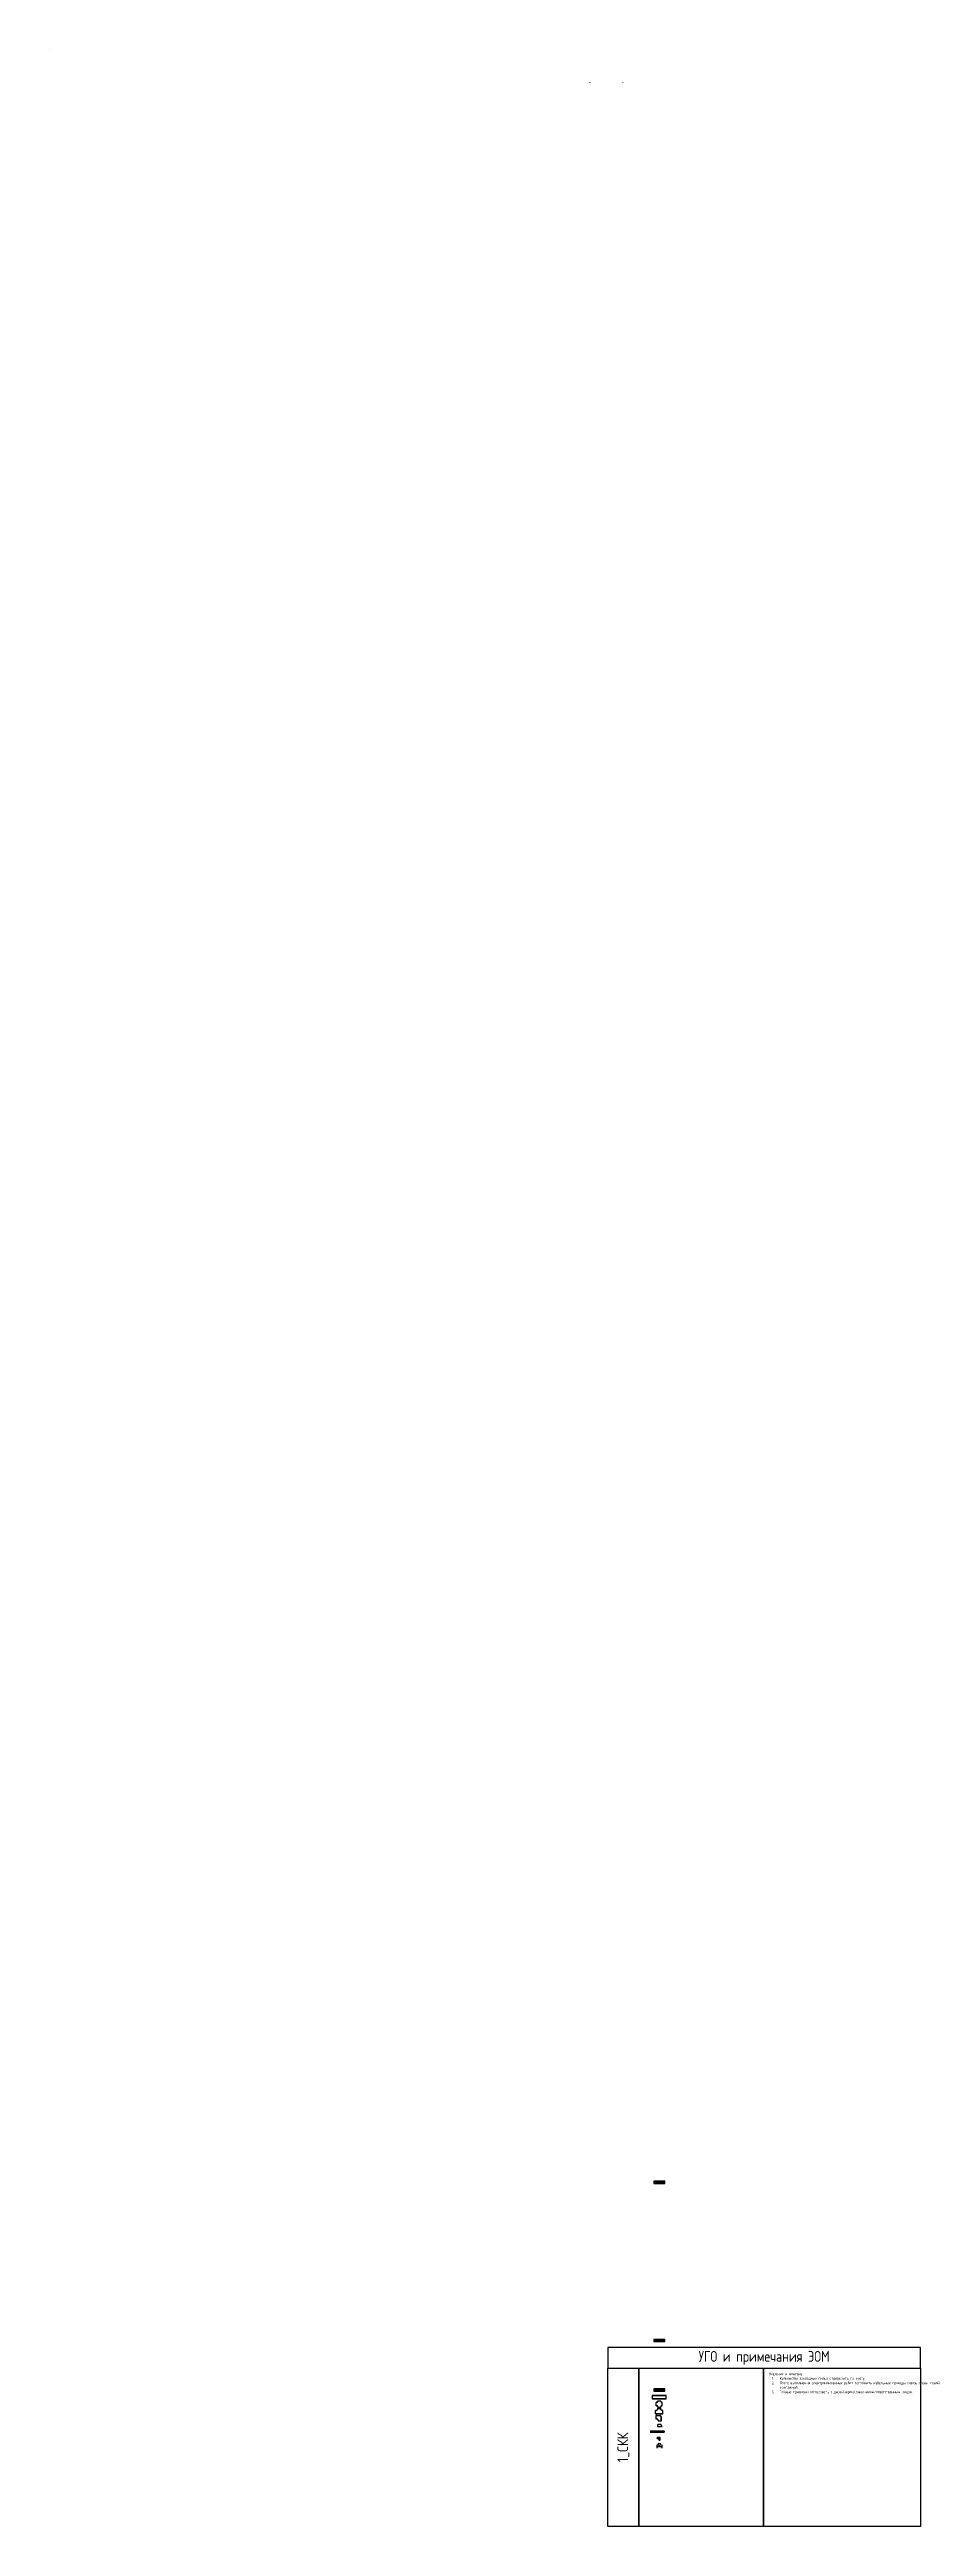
# Model space of a CAD drawing. Header units: millimetres. Extents: x -319117 to 390055, y -324103 to 270462.
# Drawn here: x -266797 to -186103, y 40988 to 270462 of the extents above; entities that cross this region are included whole.
import ezdxf

# ---------------------------------------------------------------- set-up
doc = ezdxf.new("R2010")
doc.units = ezdxf.units.MM
for name, color, linetype in [('0_UNC_0 СКК. Оборудование', 1, 'Continuous'), ('0_UNC_0 Щит', 1, 'Continuous'), ('0_UNC_1 СКК. Оборудование', 1, 'Continuous'), ('electricity', 7, 'Continuous')]:
    doc.layers.add(name, color=color, linetype=linetype)
doc.layers.add('socket', color=162, linetype='Continuous', lineweight=15)
doc.styles.add('Unecom', font='GOST2304A.ttf', dxfattribs={"height": 2.5})

msp = doc.modelspace()

# ---------------------------------------------------------------- texts
at = {"style": 'Unecom'}
for s, insert, char_height, width, attachment_point in [('\\pxqc;УГО и примечания ЭОМ', (-200587, 56607), 1000, 28967.54, 5), ('\\pxi-3,l3,sm1,t3;Указания к монтажу:\\P\\pl4,t4;1.^IКоличество закладных гильз определить по месту.\\P2.^IПосле выполнения электромонтажных работ заполнить кабельные проходы сквозь стены пеной монтажной.\\P3.^IТочные привязки согласовать с дизайнером/заказчиком/ответственным лицом.', (-200140, 55251), 250, 13510.6, 1)]:
    msp.add_mtext(s, dxfattribs=dict(at, insert=insert, char_height=char_height, width=width, attachment_point=attachment_point))
at = {"insert": (-213637, 48315), "char_height": 1000, "width": 14654.18, "attachment_point": 5, "rotation": 90, "style": 'Unecom'}
msp.add_mtext('1_СКК', dxfattribs=at)

# ---------------------------------------------------------------- blocks, each defined once
blk = doc.blocks.new('ЩС-65')
h = blk.add_hatch(color=1)
h.dxf.hatch_style = 1
h.paths.add_polyline_path([(1014, 0), (1014, 101), (0, 101), (0, 0)])
at = {"color": 1}
for points in [[(0, 101), (0, -101), (1014, -101), (1014, 101), (0, 101)], [(0, 0), (1014, 0)]]:
    blk.add_lwpolyline(points, dxfattribs=at)
blk = doc.blocks.new('*U90')
at = {"color": 6}
for p, q in [((-2, 2), (-2, -2)), ((-2, 0), (4, 0)), ((4, 2), (4, -2))]:
    blk.add_line(p, q, dxfattribs=at)
blk.add_circle((1, 2.5), 1.5, dxfattribs=at)
blk = doc.blocks.new('*U89')
at = {"color": 0, "linetype": 'ByBlock', "lineweight": -2}
for p, q in [((-130, 430), (-100, 430)), ((-130, 430), (-130, 420)), ((-100, 430), (-130, 430)), ((-100, 420), (-130, 420)), ((-130, 419), (-130, 420)), ((-130, 419), (-130, 419)), ((-130, 141), (-130, 419)), ((-130, 141), (-130, 140)), ((-130, 141), (-130, 141)), ((-130, 140), (-100, 140)), ((-130, 130), (-130, 140)), ((-100, 130), (-130, 130)), ((-100, 130), (-130, 130)), ((10, 560), (0, 560)), ((0, 530), (0, 560)), ((0, 530), (0, 560)), ((0, 30), (0, 0)), ((10, 0), (0, 0)), ((10, 560), (11, 560)), ((10, 560), (10, 530)), ((10, 30), (10, 0)), ((11, 0), (10, 0)), ((289, 560), (11, 560)), ((11, 560), (11, 560)), ((11, 0), (11, 0)), ((11, 0), (289, 0)), ((290, 560), (289, 560)), ((289, 560), (289, 560)), ((289, 0), (290, 0)), ((289, 0), (291, 0)), ((290, 560), (290, 530)), ((300, 560), (290, 560)), ((290, 30), (290, 0)), ((300, 0), (290, 0)), ((300, 530), (300, 560)), ((300, 530), (300, 560)), ((300, 0), (300, 30)), ((300, 30), (300, 0)), ((430, 430), (400, 430)), ((400, 430), (430, 430)), ((400, 420), (430, 420)), ((430, 140), (400, 140)), ((400, 130), (430, 130)), ((400, 130), (430, 130)), ((430, 430), (430, 420)), ((430, 419), (430, 420)), ((430, 419), (430, 419)), ((430, 141), (430, 419)), ((430, 141), (430, 140)), ((430, 141), (430, 141)), ((430, 130), (430, 140))]:
    blk.add_line(p, q, dxfattribs=at)
for centre in [(-115, 280), (150, 545), (150, 15), (415, 280)]:
    blk.add_circle(centre, 3.5, dxfattribs=at)
for centre, radius, start, end in [((-100, 530), 100, 270, 360), ((-100, 530), 110, 270, 360), ((-100, 30), 110, 0, 90), ((-100, 30), 100, 0, 90), ((400, 530), 110, 180, 270), ((400, 30), 110, 90, 180), ((400, 530), 100, 180, 270), ((400, 30), 100, 90, 180)]:
    blk.add_arc(centre, radius, start, end, dxfattribs=at)
blk = doc.blocks.new('*U93')
at = {"color": 0, "linetype": 'Continuous', "lineweight": 25}
for p, q in [((0, 0), (0, 690)), ((0, 690), (300, 690)), ((0, 0), (300, 0)), ((15, 5), (15, 690)), ((285, 685), (285, 645)), ((285, 5), (285, 45)), ((300, 645), (300, 690)), ((300, 45), (300, 0)), ((495, 495), (450, 495)), ((490, 480), (450, 480)), ((490, 210), (450, 210)), ((495, 195), (450, 195)), ((495, 195), (495, 495))]:
    blk.add_line(p, q, dxfattribs=at)
for centre in [(150, 680), (150, 10), (485, 345)]:
    blk.add_circle(centre, 3.5, dxfattribs=at)
for centre, radius, start, end in [((10, 685), 5, 0, 90), ((10, 5), 5, 270, 0), ((290, 685), 5, 90, 180), ((345, 649), 60.4, 184.15945, 194.983), ((345, 41), 60.4, 165.017, 175.84055), ((290, 5), 5, 180, 270), ((345, 649), 60.4, 194.983, 203.81511), ((345, 41), 60.4, 156.18489, 165.017), ((-82, 482), 398, 17.70801, 21.00931), ((-82, 208), 398, 338.99069, 342.29199), ((285, 108), 404, 69.02673, 72.30281), ((285, 582), 404, 287.69719, 290.97327), ((454, 540), 60.4, 246.18489, 255.017), ((454, 150), 60.4, 104.983, 113.81511), ((454, 540), 60.4, 255.017, 265.84055), ((454, 150), 60.4, 94.15945, 104.983)]:
    blk.add_arc(centre, radius, start, end, dxfattribs=at)
at = {"color": 0}
for centre, radius, start, end in [((450, 645), 158, 195.28436, 254.66717), ((450, 45), 158, 105.33283, 164.71564), ((450, 645), 150, 180.07146, 269.92854), ((450, 45), 150, 90.07146, 179.92854), ((490, 485), 5, 270, 0), ((490, 205), 5, 0, 90)]:
    blk.add_arc(centre, radius, start, end, dxfattribs=at)
blk = doc.blocks.new('*U49')
at = {"color": 0}
for p, q in [((-300, 0), (-300, 345)), ((-300, 0), (0, 0)), ((-293, 68), (-293, 345)), ((-285, 5), (-285, 35)), ((195, 495), (-150, 495)), ((127, 488), (-150, 488)), ((-15, 5), (-15, 35)), ((0, 0), (0, 45)), ((195, 495), (150, 495)), ((195, 495), (150, 495)), ((195, 195), (150, 195)), ((190, 480), (160, 480)), ((190, 210), (160, 210)), ((195, 195), (195, 495))]:
    blk.add_line(p, q, dxfattribs=at)
for centre in [(-150, 15), (180, 345)]:
    blk.add_circle(centre, 3.5, dxfattribs=at)
for centre, radius, start, end in [((-150, 345), 150, 90, 180), ((-150, 345), 143, 90, 180), ((-219, 78), 75, 187.41316, 200.23064), ((-290, 5), 5, 270, 0), ((-335, 32), 50, 3.18721, 23.29901), ((35, 32), 50, 156.70099, 176.81279), ((-10, 5), 5, 180, 270), ((-79, 84), 75, 334.35972, 350.8282), ((150, 45), 157, 99.49507, 170.50493), ((150, 45), 150, 90, 180), ((111, 274), 75, 279.1718, 295.64028), ((117, 414), 75, 69.76936, 82.58684), ((163, 530), 50, 246.70099, 266.81279), ((163, 160), 50, 93.18721, 113.29901), ((190, 485), 5, 270, 0), ((190, 205), 5, 0, 90)]:
    blk.add_arc(centre, radius, start, end, dxfattribs=at)
blk = doc.blocks.new('*U92')
at = {"color": 0}
for p, q in [((150, 1296), (-150, 1296)), ((-150, 1296), (-150, 0)), ((-150, 0), (150, 0)), ((-128, 1296), (-128, 0)), ((128, 0), (128, 1296)), ((150, 0), (150, 1296))]:
    blk.add_line(p, q, dxfattribs=at)
for centre in [(-139, 1261), (-139, 35), (0, 1281), (0, 15), (140, 1261), (140, 35)]:
    blk.add_circle(centre, 3.5, dxfattribs=at)
blk = doc.blocks.new('*U91')
at = {"color": 0, "linetype": 'ByBlock', "lineweight": -2}
for p, q in [((190, 47), (187, 47)), ((1483, 47), (187, 47)), ((187, 43), (187, 47)), ((187, 43), (190, 43)), ((187, 22), (187, 27)), ((188, 43), (188, 41)), ((188, 41), (188, 40)), ((188, 40), (188, 38)), ((188, 38), (188, -38)), ((290, 47), (190, 47)), ((190, 43), (290, 43)), ((193, 41), (193, 43)), ((193, 40), (193, 41)), ((193, 38), (193, 40)), ((193, -38), (193, 38)), ((193, 27), (287, 27)), ((287, 22), (193, 22)), ((287, 43), (1483, 43)), ((287, 43), (287, 41)), ((287, 41), (287, 40)), ((287, 40), (287, 38)), ((287, 38), (287, -38)), ((292, 41), (292, 43)), ((292, 40), (292, 41)), ((292, 38), (292, 40)), ((292, -38), (292, 38)), ((1483, 27), (292, 27)), ((292, 22), (1483, 22)), ((387, 43), (387, 41)), ((387, 41), (387, 40)), ((387, 40), (387, 38)), ((387, 38), (387, -38)), ((392, 41), (392, 43)), ((392, 40), (392, 41)), ((392, 38), (392, 40)), ((392, -38), (392, 38)), ((487, 43), (487, 41)), ((487, 41), (487, 40)), ((487, 40), (487, 38)), ((487, 38), (487, -38)), ((492, 41), (492, 43)), ((492, 40), (492, 41)), ((492, 38), (492, 40)), ((492, -38), (492, 38)), ((587, 43), (587, 41)), ((587, 41), (587, 40)), ((587, 40), (587, 38)), ((587, 38), (587, -38)), ((592, 41), (592, 43)), ((592, 40), (592, 41)), ((592, 38), (592, 40)), ((592, -38), (592, 38)), ((687, 43), (687, 41)), ((687, 41), (687, 40)), ((687, 40), (687, 38)), ((687, 38), (687, -38)), ((692, 41), (692, 43)), ((692, 40), (692, 41)), ((692, 38), (692, 40)), ((692, -38), (692, 38)), ((787, 43), (787, 41)), ((787, 41), (787, 40)), ((787, 40), (787, 38)), ((787, 38), (787, -38)), ((792, 41), (792, 43)), ((792, 40), (792, 41)), ((792, 38), (792, 40)), ((792, -38), (792, 38)), ((887, 43), (887, 41)), ((887, 41), (887, 40)), ((887, 40), (887, 38)), ((887, 38), (887, -38)), ((892, 41), (892, 43)), ((892, 40), (892, 41)), ((892, 38), (892, 40)), ((892, -38), (892, 38)), ((987, 43), (987, 41)), ((987, 41), (987, 40)), ((987, 40), (987, 38)), ((987, 38), (987, -38)), ((992, 41), (992, 43)), ((992, 40), (992, 41)), ((992, 38), (992, 40)), ((992, -38), (992, 38)), ((1087, 43), (1087, 41)), ((1087, 41), (1087, 40)), ((1087, 40), (1087, 38)), ((1087, 38), (1087, -38)), ((1092, 41), (1092, 43)), ((1092, 40), (1092, 41)), ((1092, 38), (1092, 40)), ((1092, -38), (1092, 38)), ((1187, 43), (1187, 41)), ((1187, 41), (1187, 40)), ((1187, 40), (1187, 38)), ((1187, 38), (1187, -38)), ((1192, 41), (1192, 43)), ((1192, 40), (1192, 41)), ((1192, 38), (1192, 40)), ((1192, -38), (1192, 38)), ((1287, 43), (1287, 41)), ((1287, 41), (1287, 40)), ((1287, 40), (1287, 38)), ((1287, 38), (1287, -38)), ((1292, 41), (1292, 43)), ((1292, 40), (1292, 41)), ((1292, 38), (1292, 40)), ((1292, -38), (1292, 38)), ((1387, 43), (1387, 41)), ((1387, 41), (1387, 40)), ((1387, 40), (1387, 38)), ((1387, 38), (1387, -38)), ((1392, 41), (1392, 43)), ((1392, 40), (1392, 41)), ((1392, 38), (1392, 40)), ((1392, -38), (1392, 38)), ((1483, 47), (1480, 47)), ((1483, 43), (1483, 47)), ((1483, 22), (1483, 27)), ((188, -23), (187, -23)), ((187, -28), (187, -23)), ((187, -28), (188, -28)), ((190, -43), (187, -43)), ((187, -48), (187, -43)), ((187, -48), (1483, -48)), ((187, -48), (190, -48)), ((188, -38), (188, -40)), ((188, -40), (188, -41)), ((188, -41), (188, -43)), ((290, -43), (190, -43)), ((190, -48), (290, -48)), ((193, -23), (287, -23)), ((287, -28), (193, -28)), ((193, -40), (193, -38)), ((193, -41), (193, -40)), ((193, -43), (193, -41)), ((287, -38), (287, -40)), ((287, -40), (287, -41)), ((287, -41), (287, -43)), ((1483, -43), (287, -43)), ((1483, -23), (292, -23)), ((292, -28), (1483, -28)), ((292, -40), (292, -38)), ((292, -41), (292, -40)), ((292, -43), (292, -41)), ((387, -38), (387, -40)), ((387, -40), (387, -41)), ((387, -41), (387, -43)), ((392, -40), (392, -38)), ((392, -41), (392, -40)), ((392, -43), (392, -41)), ((487, -38), (487, -40)), ((487, -40), (487, -41)), ((487, -41), (487, -43)), ((492, -40), (492, -38)), ((492, -41), (492, -40)), ((492, -43), (492, -41)), ((587, -38), (587, -40)), ((587, -40), (587, -41)), ((587, -41), (587, -43)), ((592, -40), (592, -38)), ((592, -41), (592, -40)), ((592, -43), (592, -41)), ((687, -38), (687, -40)), ((687, -40), (687, -41)), ((687, -41), (687, -43)), ((692, -40), (692, -38)), ((692, -41), (692, -40)), ((692, -43), (692, -41)), ((787, -38), (787, -40)), ((787, -40), (787, -41)), ((787, -41), (787, -43)), ((792, -40), (792, -38)), ((792, -41), (792, -40)), ((792, -43), (792, -41)), ((887, -38), (887, -40)), ((887, -40), (887, -41)), ((887, -41), (887, -43)), ((892, -40), (892, -38)), ((892, -41), (892, -40)), ((892, -43), (892, -41)), ((987, -38), (987, -40)), ((987, -40), (987, -41)), ((987, -41), (987, -43)), ((992, -40), (992, -38)), ((992, -41), (992, -40)), ((992, -43), (992, -41)), ((1087, -38), (1087, -40)), ((1087, -40), (1087, -41)), ((1087, -41), (1087, -43)), ((1092, -40), (1092, -38)), ((1092, -41), (1092, -40)), ((1092, -43), (1092, -41)), ((1187, -38), (1187, -40)), ((1187, -40), (1187, -41)), ((1187, -41), (1187, -43)), ((1192, -40), (1192, -38)), ((1192, -41), (1192, -40)), ((1192, -43), (1192, -41)), ((1287, -38), (1287, -40)), ((1287, -40), (1287, -41)), ((1287, -41), (1287, -43)), ((1292, -40), (1292, -38)), ((1292, -41), (1292, -40)), ((1292, -43), (1292, -41)), ((1387, -38), (1387, -40)), ((1387, -40), (1387, -41)), ((1387, -41), (1387, -43)), ((1392, -40), (1392, -38)), ((1392, -41), (1392, -40)), ((1392, -43), (1392, -41)), ((1480, -48), (1483, -48)), ((1483, -28), (1483, -23)), ((1483, -48), (1483, -43))]:
    blk.add_line(p, q, dxfattribs=at)
for centre, start, end in [((190, 40), 180, 0), ((290, 40), 180, 0), ((390, 40), 180, 0), ((490, 40), 180, 0), ((590, 40), 180, 0), ((690, 40), 180, 0), ((790, 40), 180, 0), ((890, 40), 180, 0), ((990, 40), 180, 0), ((1090, 40), 180, 0), ((1190, 40), 180, 0), ((1290, 40), 180, 0), ((1390, 40), 180, 0), ((190, -40), 0, 180), ((290, -40), 0, 180), ((390, -40), 0, 180), ((490, -40), 0, 180), ((590, -40), 0, 180), ((690, -40), 0, 180), ((790, -40), 0, 180), ((890, -40), 0, 180), ((990, -40), 0, 180), ((1090, -40), 0, 180), ((1190, -40), 0, 180), ((1290, -40), 0, 180), ((1390, -40), 0, 180)]:
    blk.add_arc(centre, 2.5, start, end, dxfattribs=at)
blk = doc.blocks.new('*U88')
at = {"color": 0, "linetype": 'ByBlock', "lineweight": -2}
for p, q in [((-50, 211), (-53, 211)), ((153, 211), (-53, 211)), ((-53, 206), (-53, 211)), ((-53, 211), (-53, 211)), ((-53, 206), (-50, 206)), ((-52, 191), (-53, 191)), ((-53, 186), (-53, 191)), ((-53, 186), (-52, 186)), ((-52, 141), (-53, 141)), ((-53, 136), (-53, 141)), ((-53, 136), (-52, 136)), ((-50, 120), (-53, 120)), ((-53, 115), (-53, 120)), ((-53, 115), (53, 115)), ((-53, 115), (-50, 115)), ((-53, 115), (-53, 115)), ((-52, 206), (-52, 204)), ((-52, 204), (-52, 203)), ((-52, 203), (-52, 201)), ((-52, 201), (-52, 124)), ((-52, 124), (-52, 122)), ((-52, 122), (-52, 121)), ((-52, 121), (-52, 120)), ((-50, 206), (50, 206)), ((50, 120), (-50, 120)), ((-50, 120), (-50, 120)), ((-50, 115), (-50, 115)), ((-47, 204), (-47, 206)), ((-47, 203), (-47, 204)), ((-47, 201), (-47, 203)), ((-47, 124), (-47, 201)), ((48, 191), (-47, 191)), ((-47, 186), (48, 186)), ((48, 141), (-47, 141)), ((-47, 136), (48, 136)), ((-47, 122), (-47, 124)), ((-47, 121), (-47, 122)), ((-47, 120), (-47, 121)), ((48, 206), (48, 204)), ((48, 204), (48, 203)), ((48, 203), (48, 201)), ((48, 201), (48, 124)), ((48, 124), (48, 122)), ((48, 122), (48, 121)), ((48, 121), (48, 120)), ((150, 211), (50, 211)), ((50, 206), (150, 206)), ((53, 120), (50, 120)), ((50, 115), (53, 115)), ((53, 204), (53, 206)), ((53, 203), (53, 204)), ((53, 201), (53, 203)), ((53, 124), (53, 201)), ((147, 191), (53, 191)), ((53, 186), (147, 186)), ((136, 141), (53, 141)), ((53, 136), (136, 136)), ((53, 122), (53, 124)), ((53, 121), (53, 122)), ((53, 120), (53, 121)), ((53, 115), (53, 120)), ((53, 115), (53, 115)), ((115, 53), (115, -53)), ((115, 53), (115, 50)), ((115, 53), (115, 53)), ((115, 53), (120, 53)), ((120, 50), (120, 53)), ((121, 52), (120, 52)), ((120, -50), (120, 50)), ((120, 47), (121, 47)), ((122, 52), (121, 52)), ((121, 47), (122, 47)), ((124, 52), (122, 52)), ((122, 47), (124, 47)), ((201, 52), (124, 52)), ((124, 47), (201, 47)), ((147, 152), (134, 152)), ((134, 152), (134, 147)), ((134, 147), (147, 147)), ((136, 153), (136, 152)), ((136, 153), (141, 153)), ((136, 147), (136, 141)), ((136, 136), (136, 52)), ((136, 47), (136, -47)), ((141, 152), (141, 153)), ((141, 141), (141, 147)), ((147, 141), (141, 141)), ((141, 52), (141, 136)), ((141, 136), (147, 136)), ((141, -47), (141, 47)), ((147, 206), (147, 204)), ((147, 204), (147, 203)), ((147, 203), (147, 201)), ((147, 201), (147, 152)), ((147, 147), (147, 134)), ((152, 134), (147, 134)), ((153, 211), (150, 211)), ((150, 206), (153, 206)), ((152, 204), (152, 206)), ((152, 203), (152, 204)), ((152, 201), (152, 203)), ((152, 152), (152, 201)), ((153, 191), (152, 191)), ((152, 186), (153, 186)), ((201, 152), (152, 152)), ((152, 147), (201, 147)), ((152, 134), (152, 147)), ((153, 141), (152, 141)), ((152, 136), (153, 136)), ((153, 211), (153, 206)), ((153, 211), (153, 211)), ((153, 191), (153, 186)), ((153, 141), (153, 136)), ((186, 153), (186, 152)), ((186, 153), (191, 153)), ((186, 147), (186, 52)), ((186, 47), (186, -47)), ((191, 152), (191, 153)), ((191, 52), (191, 147)), ((191, -47), (191, 47)), ((203, 152), (201, 152)), ((201, 147), (203, 147)), ((203, 52), (201, 52)), ((201, 47), (203, 47)), ((204, 152), (203, 152)), ((203, 147), (204, 147)), ((204, 52), (203, 52)), ((203, 47), (204, 47)), ((206, 152), (204, 152)), ((204, 147), (206, 147)), ((206, 52), (204, 52)), ((204, 47), (206, 47)), ((206, 153), (206, 150)), ((206, 153), (211, 153)), ((206, 150), (206, 50)), ((206, 50), (206, -50)), ((211, 150), (211, 153)), ((211, -53), (211, 153)), ((211, 153), (211, 153)), ((211, 50), (211, 150)), ((115, -50), (115, -53)), ((115, -53), (115, -53)), ((120, -53), (115, -53)), ((121, -47), (120, -47)), ((120, -53), (120, -50)), ((120, -52), (121, -52)), ((122, -47), (121, -47)), ((121, -52), (122, -52)), ((124, -47), (122, -47)), ((122, -52), (124, -52)), ((201, -47), (124, -47)), ((124, -52), (201, -52)), ((136, -52), (136, -53)), ((141, -53), (136, -53)), ((141, -53), (141, -52)), ((186, -52), (186, -53)), ((191, -53), (186, -53)), ((191, -53), (191, -52)), ((203, -47), (201, -47)), ((201, -52), (203, -52)), ((204, -47), (203, -47)), ((203, -52), (204, -52)), ((206, -47), (204, -47)), ((204, -52), (206, -52)), ((206, -50), (206, -53)), ((211, -53), (206, -53)), ((211, -53), (211, -50)), ((211, -53), (211, -53))]:
    blk.add_line(p, q, dxfattribs=at)
at = {"color": 0, "linetype": 'ByBlock', "lineweight": -2, "flags": 128}
for points in [[(153, 208), (153, 207), (153, 207), (153, 206), (153, 206), (153, 206)], [(208, 153), (207, 153), (207, 153), (206, 153), (206, 153), (206, 153)]]:
    blk.add_lwpolyline(points, dxfattribs=at)
at = {"color": 0, "linetype": 'ByBlock', "lineweight": -2}
for centre, start, end in [((-50, 203), 180, 0), ((-50, 122), 0, 180), ((50, 203), 180, 0), ((50, 122), 0, 180), ((122, 50), 270, 90), ((150, 203), 180, 0), ((203, 150), 90, 270), ((203, 50), 90, 270), ((122, -50), 270, 90), ((203, -50), 90, 270)]:
    blk.add_arc(centre, 2.5, start, end, dxfattribs=at)
for points, knots in [([(210, 153), (210, 154), (210, 156), (210, 160), (210, 162), (210, 164), (210, 167), (209, 172), (207, 177), (205, 182), (202, 187), (199, 191), (196, 195), (193, 198), (190, 200), (187, 202), (183, 204), (180, 206), (177, 207), (172, 209), (168, 210), (164, 210), (161, 210), (157, 211), (154, 210), (153, 210)], [0, 0, 0, 0, 0.04249293, 0.07792683, 0.10322929, 0.12529806, 0.14729498, 0.20408219, 0.26524658, 0.32684537, 0.38470699, 0.44142346, 0.4978763, 0.5337903, 0.57464031, 0.62007343, 0.66162198, 0.69768852, 0.7333679, 0.79016738, 0.85111718, 0.88103636, 0.91168355, 0.95196149, 1, 1, 1, 1]), ([(153, 206), (154, 206), (157, 206), (160, 206), (162, 206), (164, 206), (167, 206), (171, 205), (176, 203), (180, 201), (185, 199), (189, 196), (192, 193), (195, 190), (197, 188), (199, 184), (201, 180), (203, 176), (205, 171), (206, 167), (206, 163), (206, 161), (207, 157), (206, 154), (206, 153)], [0, 0, 0, 0, 0.0450267, 0.0801293, 0.1051951, 0.127123, 0.1490175, 0.2056055, 0.2664669, 0.3277319, 0.3852983, 0.4417297, 0.497896, 0.5336263, 0.5742699, 0.6194784, 0.6793114, 0.7321566, 0.78868, 0.8494215, 0.8791918, 0.909582, 0.9494479, 1, 1, 1, 1])]:
    blk.add_open_spline(points, degree=3, knots=knots, dxfattribs=at)
blk = doc.blocks.new('*U95')
at = {"color": 0, "linetype": 'ByBlock', "lineweight": -2}
for p, q in [((-125, 310), (-170, 310)), ((-170, 10), (-170, 310)), ((-125, 301), (-170, 301)), ((-125, 19), (-170, 19)), ((-125, 10), (-170, 10)), ((-107, 317), (-61, 355)), ((-107, 3), (-61, -35)), ((-101, 310), (-55, 348)), ((-101, 10), (-55, -28)), ((-47, 360), (0, 360)), ((-47, 351), (0, 351)), ((0, 360), (0, 359)), ((0, 359), (0, 351)), ((0, 351), (0, 350)), ((0, 351), (0, 351)), ((0, 350), (0, 349)), ((0, 349), (0, -29)), ((-47, -31), (0, -31)), ((-47, -40), (0, -40)), ((0, -30), (0, -29)), ((0, -31), (0, -30)), ((0, -39), (0, -31)), ((0, -31), (0, -31)), ((0, -40), (0, -39))]:
    blk.add_line(p, q, dxfattribs=at)
for centre in [(-155, 160), (-15, 160)]:
    blk.add_circle(centre, 3.5, dxfattribs=at)
for centre, radius, start, end in [((-125, 339), 29, 270, 309.80557), ((-125, 339), 38, 270, 309.80557), ((-125, -19), 38, 50.19443, 90), ((-125, -19), 29, 50.19443, 90), ((-47, 339), 21, 90, 129.80557), ((-47, 339), 12, 90, 129.80557), ((-47, -19), 21, 230.19443, 270), ((-47, -19), 12, 230.19443, 270)]:
    blk.add_arc(centre, radius, start, end, dxfattribs=at)
blk = doc.blocks.new('Вывод')
h = blk.add_hatch()
h.set_pattern_fill('ANGLE', color=0)
h.set_pattern_definition([(0, (-2.5674, 3.856), (0, 6.985), [5.08, -1.905]), (90, (-2.5674, 3.856), (-6.985, 4e-16), [5.08, -1.905])])
h.paths.add_polyline_path([(1.25, -1.25, 1), (-1.25, -1.25, 1)])
at = {"linetype": 'ByBlock'}
h = blk.add_hatch(color=0, dxfattribs=at)
h.dxf.hatch_style = 1
h.paths.add_polyline_path([(1.25, -1.25, 1), (-1.25, -1.25, 1)])
at = {"color": 0, "linetype": 'ByBlock'}
blk.add_circle((0, -1.25), 1.25, dxfattribs=at)
at = {"color": 0, "linetype": 'ByBlock', "start_tangent": (-6.322864594, -7.646578012), "end_tangent": (-7.732851774, -9.984690719)}
blk.add_spline([(0, -1.25), (0, -9.25)], degree=3, dxfattribs=at)

# ---------------------------------------------------------------- linework, layer by layer
at = {"ltscale": 10}
for points in [[(-215071, 55642), (-186103, 55642), (-186103, 57572), (-215071, 57572)], [(-212203, 40988), (-215071, 40988), (-215071, 55642), (-212203, 55642)], [(-212203, 55642), (-200647, 55642), (-200647, 40988), (-212203, 40988)], [(-200647, 55642), (-186103, 55642), (-186103, 40988), (-200647, 40988)]]:
    msp.add_lwpolyline(points, close=True, dxfattribs=at)
at = {"layer": '0_UNC_0 Щит', "color": 1}
for points in [[(-210817, 72974), (-210817, 72772), (-209803, 72772), (-209803, 72974), (-210817, 72974)], [(-210817, 72873), (-209803, 72873)], [(-210817, 58320), (-210817, 58117), (-209803, 58117), (-209803, 58320), (-210817, 58320)], [(-210817, 58219), (-209803, 58219)]]:
    msp.add_lwpolyline(points, dxfattribs=at)

# ---------------------------------------------------------------- block references
at = {"layer": '0_UNC_0 СКК. Оборудование', "color": 5, "rotation": 270}
msp.add_blockref('*U92', (-210954, 52976), dxfattribs=at)
at = {"layer": '0_UNC_0 СКК. Оборудование', "color": 1}
msp.add_blockref('ЩС-65', (-210813, 53626), dxfattribs=at)
at = {"layer": '0_UNC_0 СКК. Оборудование', "color": 5, "linetype": 'ByBlock', "lineweight": -2, "xscale": -1, "rotation": 270}
msp.add_blockref('*U93', (-210651, 51432), dxfattribs=at)
at = {"layer": '0_UNC_0 СКК. Оборудование', "color": 5, "lineweight": -2, "ltscale": 0.4, "rotation": 270}
msp.add_blockref('*U49', (-210607, 50962), dxfattribs=at)
at = {"layer": '0_UNC_0 СКК. Оборудование', "color": 5}
msp.add_blockref('*U89', (-210456, 52046), dxfattribs=at)
at = {"layer": '0_UNC_0 СКК. Оборудование', "color": 143, "true_color": 0x7aafdf, "rotation": 180}
msp.add_blockref('*U91', (-209658, 49760), dxfattribs=at)
at = {"layer": '0_UNC_0 СКК. Оборудование', "xscale": 75, "yscale": 75, "zscale": 75}
msp.add_blockref('*U90', (-210381, 48397), dxfattribs=at)
at = {"layer": '0_UNC_0 СКК. Оборудование', "color": 143, "true_color": 0x7aafdf}
msp.add_blockref('*U88', (-210445, 49032), dxfattribs=at)
at = {"layer": '0_UNC_1 СКК. Оборудование', "color": 5, "linetype": 'ByBlock', "lineweight": -2, "xscale": -1, "rotation": 90}
msp.add_blockref('*U95', (-210121, 50264), dxfattribs=at)
at = {"layer": 'electricity', "xscale": -0.9191322897496914, "yscale": 0.9191322897496911, "zscale": 0.9191322897496911, "rotation": 134.9999999999998}
msp.add_blockref('Вывод', (-266796, 270454), dxfattribs=at)
at = {"layer": 'socket', "xscale": 0.8045081504570708, "yscale": 0.8045081504570708, "zscale": 0.8045081504570708, "rotation": 314.9999999999999}
for p in [(-216721, 267396), (-213666, 267396)]:
    msp.add_blockref('Вывод', p, dxfattribs=at)

msp.set_redraw_order([(e.dxf.handle, doc.entitydb.next_handle()) for e in msp.query("TEXT MTEXT ATTDEF DIMENSION ARC_DIMENSION")])  # texts and dimensions are drawn at this point

doc.saveas('drawing.dxf')
